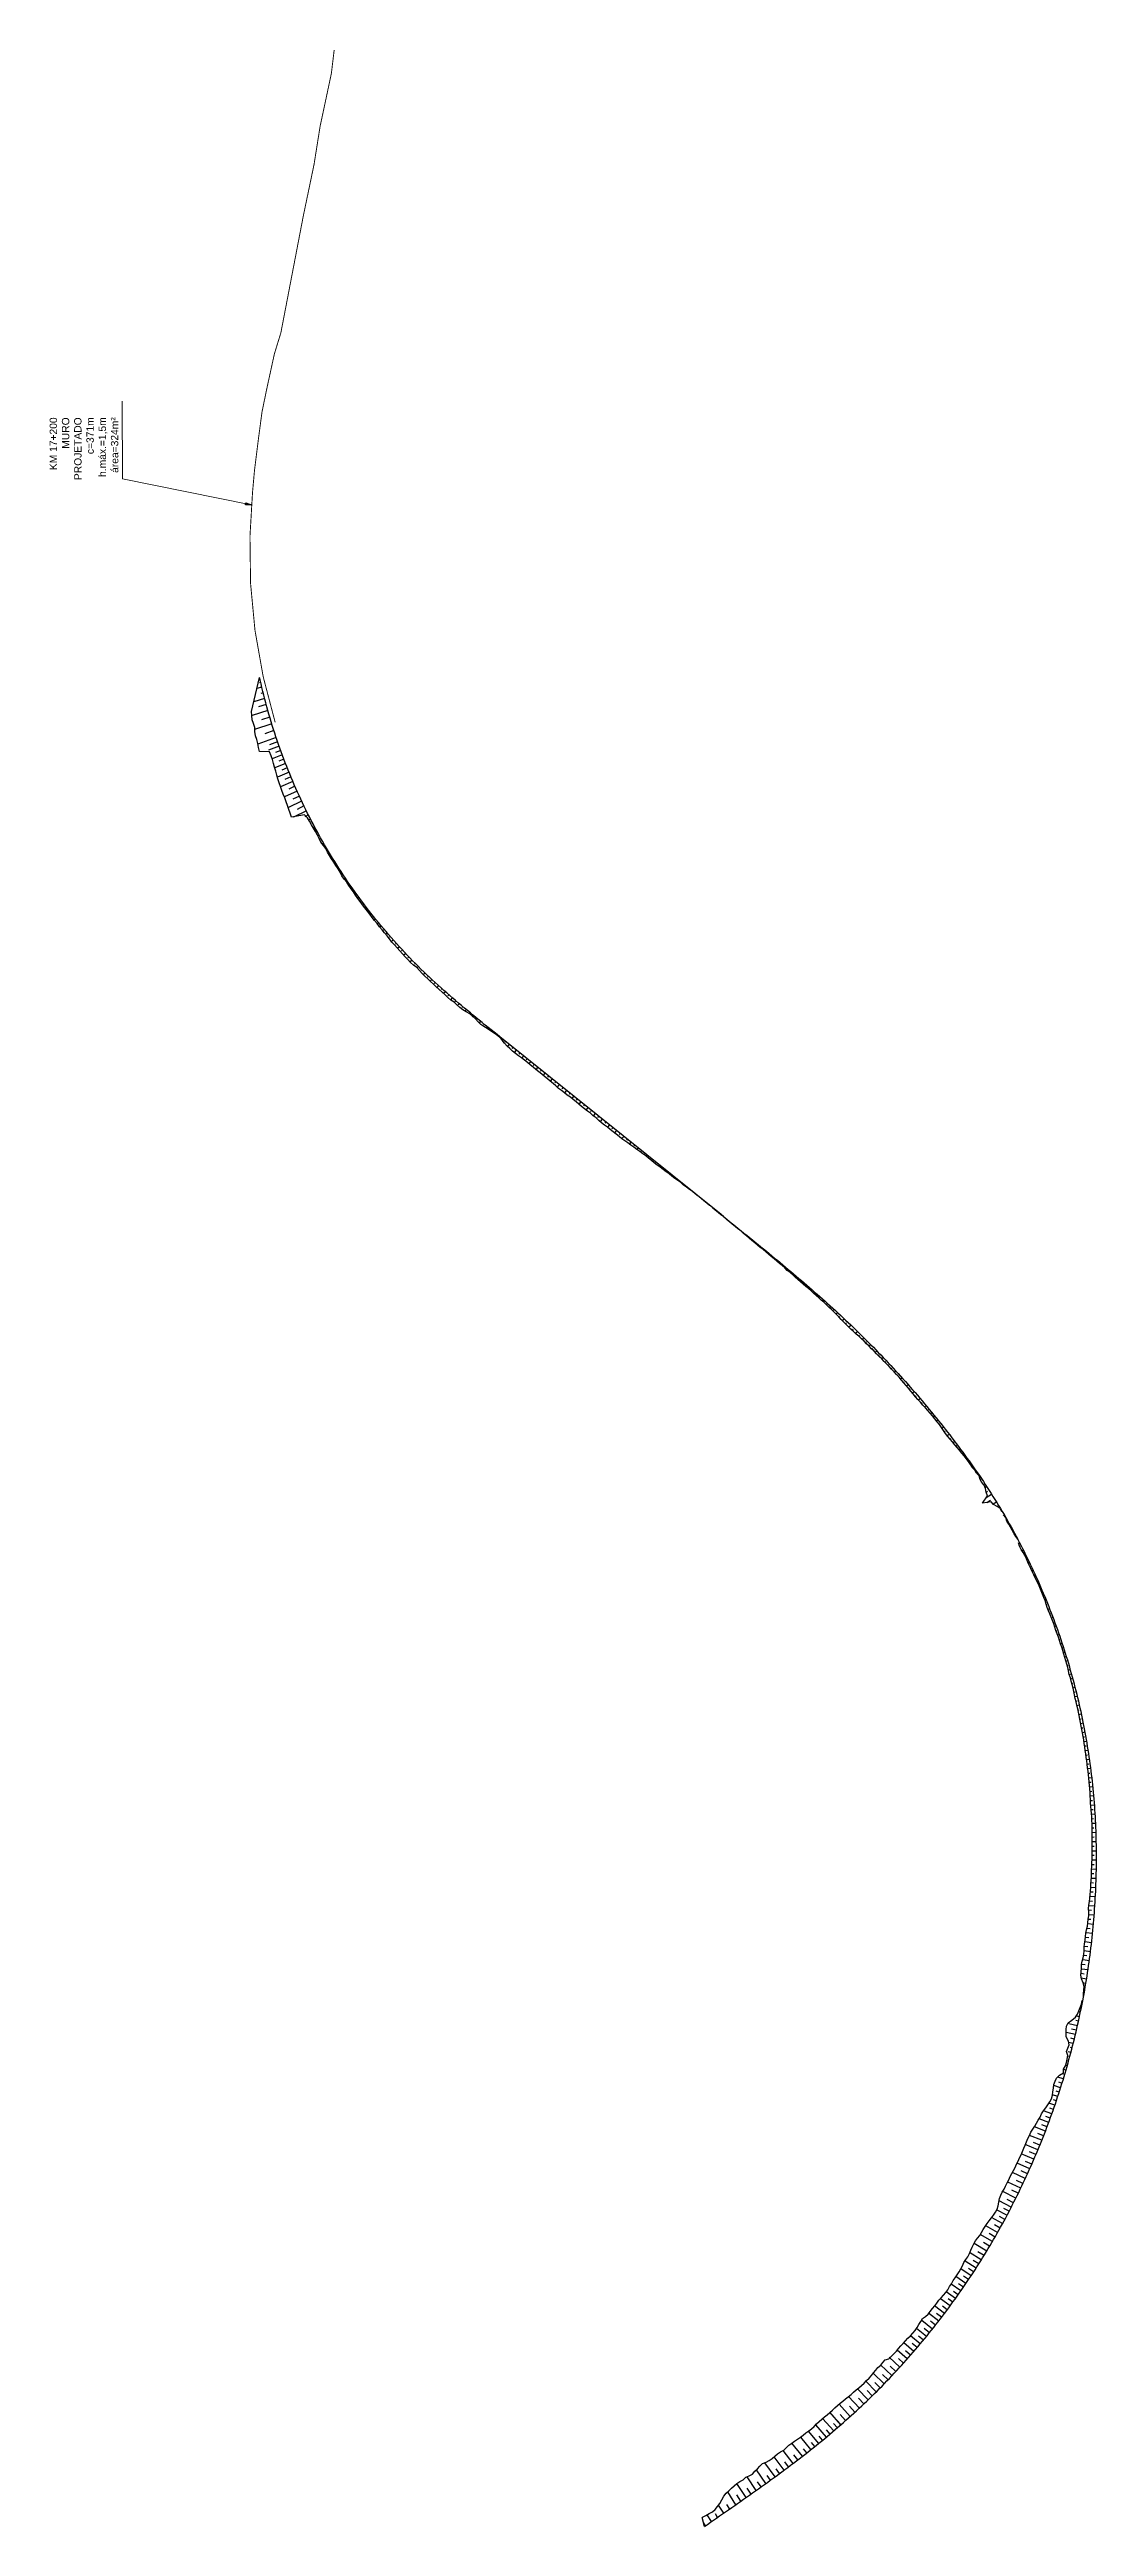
# Model space of a CAD drawing. Header units: metres. Extents: x 288738 to 324331, y 7399322 to 7465117.
# Drawn here: x 321421 to 321991, y 7404153 to 7405501 of the extents above; entities that cross this region are included whole.
import ezdxf

# ---------------------------------------------------------------- set-up
doc = ezdxf.new("R2010")
doc.units = ezdxf.units.M
doc.header["$LTSCALE"] = 10
doc.layers.add('_AUX-PLATAFORMA EXISTENTE', color=252, linetype='Continuous', lineweight=25)
doc.layers.add('U-HZ-TEXTO-MUROS', color=2, linetype='Continuous', lineweight=0)
for name, color, linetype in [('F-HZ-ATERRO-TALUDE', 110, 'Continuous'), ('F-HZ-MUROS', 210, 'Continuous'), ('F-HZ-PIANO-CORTE', 10, 'Continuous'), ('F-HZ-TALUDE', 2, 'Continuous')]:
    doc.layers.add(name, color=color, linetype=linetype)
doc.styles.add('ARIAL', font='arial.ttf')
doc.styles.add('DIM', font='arial.ttf', dxfattribs={"width": 0.8})
doc.dimstyles.new('U-1_2000', dxfattribs={"dimscale": 2, "dimtxt": 1.5, "dimasz": 0.75, "dimexe": 0.75, "dimexo": 0.75, "dimgap": 0.25, "dimtad": 1, "dimzin": 4, "dimtxsty": 'DIM', "dimblk": 'ARCHTICK', "dimcen": 0.7, "dimdle": 0.75, "dimclrd": 256, "dimclre": 256, "dimclrt": 256, "dimaunit": 1, "dimadec": 3, "dimazin": 2, "dimtfac": 1, "dimtofl": 0, "dimtmove": 0, "dimatfit": 3, "dimldrblk": 'CLOSEDBLANK', "dimfxl": 0, "dimtolj": 1, "dimtzin": 0, "dimlwd": -1, "dimlwe": -1, "dimarcsym": 0})

msp = doc.modelspace()

# ---------------------------------------------------------------- texts
at = {"layer": 'U-HZ-TEXTO-MUROS', "linetype": 'Continuous', "lineweight": -3, "insert": (321458.716, 7405301.128), "char_height": 4, "width": 29.40176, "attachment_point": 9, "rotation": 90.119083, "style": 'ARIAL'}
msp.add_mtext('KM 17+200\\PMURO PROJETADO\\Pc=371m^Jh.máx.=1,5m\\Párea=324m²', dxfattribs=at)

# ---------------------------------------------------------------- blocks, each defined once
blk = doc.blocks.new('_ArchTick')
at = {"color": 0, "linetype": 'ByBlock', "const_width": 0.15}
blk.add_lwpolyline([(-0.5, -0.5), (0.5, 0.5)], dxfattribs=at)

# ---------------------------------------------------------------- linework, layer by layer
at = {"layer": '_AUX-PLATAFORMA EXISTENTE', "color": 6, "const_width": 0.5, "flags": 128}
msp.add_lwpolyline([(321544.107, 7405135.051, -0.08154903), (321530.391, 7405236.362), (321531.186, 7405250.006), (321531.772, 7405260.078), (321532.871, 7405272.42), (321535.051, 7405289.776), (321536.962, 7405304.132), (321539.619, 7405316.996), (321543.694, 7405335.681), (321547.211, 7405347.089), (321559.434, 7405410.732), (321565.275, 7405438.739), (321568.612, 7405459.704), (321570.184, 7405467.026), (321574.721, 7405488.336), (321576.238, 7405501.053)], format="xyb", dxfattribs=at)
at = {"layer": 'F-HZ-ATERRO-TALUDE', "linetype": 'Continuous', "lineweight": -3}
for p, q in [((321536.847, 7405154.194), (321534.189, 7405153.455)), ((321536.238, 7405156.81), (321535.561, 7405156.627)), ((321535.651, 7405159.431), (321535.645, 7405159.43)), ((321540.138, 7405141.49), (321531.543, 7405138.767)), ((321538.371, 7405148.018), (321532.434, 7405146.256)), ((321539.243, 7405144.751), (321535.067, 7405143.47)), ((321537.598, 7405151.103), (321536.328, 7405150.738)), ((321542.247, 7405134.33), (321532.822, 7405131.13)), ((321544.653, 7405126.791), (321534.738, 7405123.186)), ((321541.167, 7405137.902), (321536.681, 7405136.431)), ((321543.431, 7405130.554), (321538.553, 7405128.84)), ((321546.275, 7405122.062), (321540.458, 7405119.857)), ((321545.458, 7405124.425), (321541.054, 7405122.789)), ((321547.975, 7405117.36), (321542.452, 7405115.18)), ((321549.748, 7405112.685), (321543.94, 7405110.3)), ((321547.125, 7405119.711), (321544.293, 7405118.615)), ((321548.859, 7405115.021), (321546.037, 7405113.885)), ((321551.653, 7405107.892), (321545.329, 7405105.192)), ((321553.76, 7405102.833), (321547.083, 7405099.864)), ((321550.695, 7405110.286), (321547.669, 7405109.019)), ((321552.699, 7405105.359), (321549.437, 7405103.938)), ((321554.894, 7405100.222), (321551.498, 7405098.681)), ((321556.04, 7405097.617), (321549.154, 7405094.427)), ((321558.525, 7405092.201), (321551.37, 7405088.744)), ((321557.278, 7405094.907), (321553.77, 7405093.247)), ((321561.094, 7405086.883), (321554.06, 7405083.344)), ((321559.805, 7405089.54), (321556.053, 7405087.69)), ((321562.216, 7405084.649), (321560.303, 7405083.67)), ((321563.341, 7405082.417), (321562.405, 7405081.93)), ((321564.501, 7405080.202), (321564.089, 7405079.984)), ((321565.66, 7405077.987), (321564.948, 7405077.604)), ((321566.854, 7405075.791), (321566.501, 7405075.598)), ((321568.051, 7405073.596), (321567.343, 7405073.203)), ((321569.277, 7405071.417), (321568.938, 7405071.226)), ((321570.511, 7405069.243), (321569.871, 7405068.876)), ((321571.768, 7405067.082), (321571.472, 7405066.909)), ((321573.038, 7405064.929), (321572.499, 7405064.61)), ((321574.326, 7405062.786), (321574.07, 7405062.632)), ((321575.633, 7405060.655), (321575.122, 7405060.343)), ((321576.952, 7405058.531), (321576.699, 7405058.374)), ((321578.294, 7405056.422), (321577.801, 7405056.112)), ((321579.643, 7405054.317), (321579.395, 7405054.159)), ((321581.022, 7405052.232), (321580.447, 7405051.859)), ((321582.401, 7405050.146), (321582.075, 7405049.932)), ((321583.814, 7405048.084), (321583.195, 7405047.671)), ((321585.227, 7405046.022), (321584.934, 7405045.823)), ((321586.671, 7405043.981), (321586.036, 7405043.545)), ((321588.119, 7405041.943), (321587.772, 7405041.701)), ((321589.592, 7405039.923), (321588.919, 7405039.447)), ((321591.075, 7405037.91), (321590.764, 7405037.687)), ((321592.576, 7405035.912), (321591.971, 7405035.471)), ((321594.093, 7405033.924), (321593.785, 7405033.697)), ((321595.623, 7405031.947), (321594.971, 7405031.459)), ((321597.173, 7405029.985), (321596.811, 7405029.711)), ((321598.732, 7405028.031), (321597.953, 7405027.431)), ((321600.314, 7405026.096), (321599.917, 7405025.786)), ((321601.901, 7405024.164), (321601.088, 7405023.52)), ((321603.516, 7405022.256), (321603.08, 7405021.906)), ((321605.131, 7405020.347), (321604.202, 7405019.591)), ((321606.778, 7405018.466), (321606.301, 7405018.073)), ((321608.425, 7405016.586), (321607.448, 7405015.767)), ((321610.098, 7405014.728), (321609.594, 7405014.3)), ((321611.777, 7405012.876), (321610.735, 7405011.979)), ((321613.477, 7405011.043), (321612.957, 7405010.589)), ((321615.187, 7405009.219), (321614.161, 7405008.312)), ((321616.913, 7405007.411), (321616.394, 7405006.945)), ((321618.653, 7405005.616), (321617.577, 7405004.637)), ((321620.406, 7405003.833), (321619.879, 7405003.347)), ((321622.176, 7405002.068), (321621.229, 7405001.183)), ((321623.954, 7405000.311), (321623.518, 7404999.898)), ((321625.754, 7404998.575), (321624.874, 7404997.73)), ((321627.556, 7404996.843), (321627.11, 7404996.408)), ((321629.381, 7404995.134), (321628.457, 7404994.222)), ((321631.214, 7404993.434), (321630.745, 7404992.965)), ((321633.068, 7404991.757), (321632.11, 7404990.786)), ((321634.922, 7404990.08), (321634.433, 7404989.579)), ((321636.796, 7404988.425), (321635.806, 7404987.397)), ((321638.672, 7404986.773), (321638.173, 7404986.248)), ((321640.563, 7404985.137), (321639.55, 7404984.061)), ((321642.459, 7404983.508), (321641.944, 7404982.955)), ((321644.364, 7404981.889), (321643.386, 7404980.827)), ((321646.276, 7404980.278), (321645.831, 7404979.79)), ((321648.194, 7404978.675), (321647.408, 7404977.804)), ((321650.119, 7404977.08), (321649.784, 7404976.705)), ((321652.048, 7404975.49), (321651.429, 7404974.79)), ((321653.983, 7404973.907), (321653.658, 7404973.536)), ((321655.921, 7404972.327), (321655.259, 7404971.567)), ((321657.863, 7404970.753), (321657.546, 7404970.385)), ((321659.807, 7404969.181), (321659.232, 7404968.51)), ((321661.753, 7404967.612), (321661.54, 7404967.362)), ((321663.701, 7404966.044), (321663.395, 7404965.683)), ((321665.65, 7404964.478), (321665.51, 7404964.312)), ((321667.598, 7404962.912), (321667.288, 7404962.541)), ((321669.547, 7404961.347), (321669.225, 7404960.959)), ((321671.496, 7404959.781), (321670.546, 7404958.631)), ((321673.445, 7404958.215), (321672.928, 7404957.587)), ((321675.394, 7404956.65), (321674.289, 7404955.3)), ((321677.343, 7404955.084), (321676.829, 7404954.454)), ((321679.292, 7404953.518), (321678.337, 7404952.344)), ((321681.241, 7404951.952), (321680.759, 7404951.359)), ((321683.19, 7404950.387), (321682.218, 7404949.186)), ((321685.139, 7404948.821), (321684.649, 7404948.214)), ((321687.088, 7404947.255), (321686.1, 7404946.03)), ((321689.037, 7404945.69), (321688.546, 7404945.08)), ((321690.986, 7404944.124), (321690.01, 7404942.912)), ((321692.935, 7404942.558), (321692.423, 7404941.922)), ((321694.884, 7404940.992), (321693.826, 7404939.678)), ((321696.833, 7404939.427), (321696.284, 7404938.745)), ((321698.782, 7404937.861), (321697.643, 7404936.446)), ((321700.731, 7404936.295), (321700.167, 7404935.594)), ((321702.68, 7404934.729), (321701.562, 7404933.341)), ((321704.629, 7404933.164), (321704.093, 7404932.498)), ((321706.578, 7404931.598), (321705.552, 7404930.324)), ((321708.527, 7404930.032), (321708.007, 7404929.386)), ((321710.476, 7404928.467), (321709.42, 7404927.156)), ((321712.425, 7404926.901), (321711.908, 7404926.259)), ((321714.374, 7404925.335), (321713.362, 7404924.079)), ((321716.323, 7404923.769), (321715.81, 7404923.133)), ((321718.272, 7404922.204), (321717.233, 7404920.913)), ((321720.221, 7404920.638), (321719.681, 7404919.967)), ((321722.17, 7404919.072), (321721.048, 7404917.679)), ((321724.119, 7404917.507), (321723.572, 7404916.828)), ((321726.068, 7404915.941), (321725.004, 7404914.62)), ((321728.017, 7404914.375), (321727.495, 7404913.727)), ((321729.966, 7404912.809), (321728.943, 7404911.54)), ((321731.915, 7404911.244), (321731.406, 7404910.612)), ((321733.864, 7404909.678), (321732.853, 7404908.423)), ((321735.813, 7404908.112), (321735.372, 7404907.565)), ((321737.762, 7404906.547), (321737.009, 7404905.612)), ((321739.711, 7404904.981), (321739.343, 7404904.524)), ((321741.66, 7404903.415), (321740.942, 7404902.524)), ((321743.609, 7404901.849), (321743.292, 7404901.457)), ((321745.558, 7404900.284), (321745.01, 7404899.604)), ((321747.506, 7404898.718), (321747.244, 7404898.391)), ((321749.455, 7404897.152), (321748.951, 7404896.526)), ((321751.404, 7404895.586), (321751.168, 7404895.293)), ((321753.353, 7404894.021), (321752.911, 7404893.472)), ((321755.302, 7404892.455), (321755.105, 7404892.21)), ((321757.251, 7404890.889), (321756.903, 7404890.457)), ((321759.2, 7404889.324), (321759.038, 7404889.122)), ((321761.149, 7404887.758), (321760.849, 7404887.385)), ((321763.098, 7404886.192), (321762.996, 7404886.065)), ((321765.047, 7404884.626), (321764.938, 7404884.491)), ((321766.996, 7404883.061), (321766.95, 7404883.003)), ((321768.945, 7404881.495), (321768.869, 7404881.4)), ((321770.894, 7404879.929), (321770.872, 7404879.902)), ((321772.843, 7404878.364), (321772.831, 7404878.348)), ((321777.357, 7404874.701), (321777.375, 7404874.723)), ((321779.274, 7404873.095), (321779.299, 7404873.126)), ((321784.833, 7404868.732), (321784.786, 7404868.673)), ((321786.782, 7404867.166), (321786.769, 7404867.15)), ((321941.117, 7404703.484), (321941.009, 7404703.42)), ((321942.368, 7404701.319), (321942.062, 7404701.143)), ((321943.612, 7404699.151), (321943.43, 7404699.047)), ((321944.834, 7404696.97), (321944.515, 7404696.792)), ((321946.047, 7404694.784), (321945.912, 7404694.71)), ((321947.241, 7404692.587), (321947.024, 7404692.47)), ((321980.926, 7404425.553), (321976.287, 7404426.606)), ((321981.475, 7404427.992), (321979.976, 7404428.323)), ((321982.004, 7404430.435), (321980.049, 7404430.854)), ((321982.524, 7404432.88), (321981.935, 7404433.003)), ((321983.023, 7404435.33), (321982.299, 7404435.476)), ((321983.515, 7404437.781), (321983.328, 7404437.818)), ((321979.79, 7404420.683), (321974.856, 7404421.866)), ((321977.343, 7404410.988), (321975.923, 7404411.365)), ((321978.598, 7404415.828), (321976.077, 7404416.464)), ((321977.977, 7404413.406), (321977.091, 7404413.636)), ((321979.205, 7404418.253), (321977.282, 7404418.726)), ((321980.367, 7404423.116), (321977.635, 7404423.754)), ((321973.238, 7404396.561), (321969.995, 7404397.548)), ((321973.955, 7404398.956), (321972.926, 7404399.263)), ((321974.664, 7404401.354), (321973.507, 7404401.691)), ((321975.354, 7404403.757), (321974.897, 7404403.887)), ((321976.033, 7404406.163), (321975.175, 7404406.401)), ((321976.694, 7404408.574), (321976.134, 7404408.726)), ((321970.214, 7404387.03), (321967.346, 7404387.978)), ((321969.417, 7404384.66), (321967.901, 7404385.172)), ((321971.755, 7404391.787), (321968.111, 7404392.943)), ((321970.987, 7404389.407), (321969.337, 7404389.942)), ((321972.5, 7404394.173), (321970.71, 7404394.729)), ((321965.249, 7404372.876), (321960.049, 7404374.806)), ((321964.367, 7404370.537), (321961.558, 7404371.599)), ((321966.962, 7404377.574), (321962.378, 7404379.213)), ((321966.107, 7404375.225), (321963.662, 7404376.115)), ((321968.617, 7404382.292), (321965.343, 7404383.418)), ((321967.79, 7404379.933), (321965.829, 7404380.62)), ((321959.378, 7404357.962), (321952.47, 7404360.833)), ((321961.499, 7404363.156), (321954.791, 7404365.839)), ((321960.448, 7404360.555), (321957.016, 7404361.955)), ((321963.48, 7404368.199), (321957.456, 7404370.519)), ((321962.495, 7404365.676), (321959.291, 7404366.933)), ((321952.506, 7404342.332), (321945.459, 7404345.606)), ((321954.922, 7404347.635), (321948.044, 7404350.715)), ((321953.722, 7404344.98), (321950.247, 7404346.565)), ((321957.195, 7404352.81), (321950.345, 7404355.765)), ((321956.071, 7404350.217), (321952.657, 7404351.718)), ((321958.3, 7404355.38), (321954.859, 7404356.838)), ((321944.866, 7404326.755), (321938.307, 7404330.142)), ((321947.374, 7404331.691), (321940.266, 7404335.242)), ((321946.131, 7404329.217), (321942.575, 7404331.023)), ((321950.002, 7404337.039), (321942.969, 7404340.428)), ((321948.696, 7404334.361), (321945.155, 7404336.098)), ((321951.259, 7404339.683), (321947.736, 7404341.35)), ((321937.442, 7404313.018), (321931.026, 7404316.646)), ((321940.135, 7404317.846), (321934.185, 7404321.104)), ((321938.797, 7404315.427), (321935.665, 7404317.17)), ((321942.545, 7404322.327), (321936.764, 7404325.4)), ((321941.35, 7404320.081), (321938.523, 7404321.606)), ((321943.718, 7404324.535), (321940.747, 7404326.091)), ((321931.511, 7404302.872), (321924.641, 7404307.027)), ((321934.589, 7404308.048), (321927.991, 7404311.904)), ((321933.056, 7404305.456), (321929.672, 7404307.468)), ((321936.023, 7404310.528), (321932.758, 7404312.406)), ((321923, 7404289.416), (321917.396, 7404293.116)), ((321925.749, 7404293.636), (321919.846, 7404297.428)), ((321924.384, 7404291.519), (321921.511, 7404293.391)), ((321928.565, 7404298.081), (321922.203, 7404302.052)), ((321927.166, 7404295.853), (321924.117, 7404297.783)), ((321930.045, 7404300.472), (321926.732, 7404302.507)), ((321911.568, 7404273.008), (321906.312, 7404276.868)), ((321914.502, 7404277.056), (321909.356, 7404280.738)), ((321913.046, 7404275.024), (321910.455, 7404276.902)), ((321917.386, 7404281.141), (321912.106, 7404284.819)), ((321915.956, 7404279.09), (321913.401, 7404280.894)), ((321920.219, 7404285.261), (321914.775, 7404288.954)), ((321918.814, 7404283.193), (321916.094, 7404285.063)), ((321921.62, 7404287.331), (321918.887, 7404289.16)), ((321901.932, 7404260.412), (321896.113, 7404265.05)), ((321905.378, 7404264.801), (321899.889, 7404269.053)), ((321903.662, 7404262.601), (321900.861, 7404264.802)), ((321908.54, 7404268.939), (321903.14, 7404273.011)), ((321906.968, 7404266.863), (321904.238, 7404268.95)), ((321910.064, 7404270.966), (321907.4, 7404272.949)), ((321891.828, 7404248.234), (321886.348, 7404252.967)), ((321895.351, 7404252.366), (321890.069, 7404256.806)), ((321893.592, 7404250.298), (321890.896, 7404252.595)), ((321898.656, 7404256.35), (321893.271, 7404260.757)), ((321897.005, 7404254.357), (321894.343, 7404256.565)), ((321900.298, 7404258.377), (321897.467, 7404260.664)), ((321875.627, 7404230.571), (321869.687, 7404236.355)), ((321879.928, 7404235.061), (321873.72, 7404240.922)), ((321877.783, 7404232.81), (321874.737, 7404235.731)), ((321884.284, 7404239.753), (321878.48, 7404245.06)), ((321882.118, 7404237.396), (321878.996, 7404240.297)), ((321888.234, 7404244.134), (321882.797, 7404248.96)), ((321886.269, 7404241.934), (321883.555, 7404244.38)), ((321890.036, 7404246.179), (321887.309, 7404248.568)), ((321862.226, 7404217.438), (321856.328, 7404223.745)), ((321866.916, 7404221.903), (321861.141, 7404227.883)), ((321864.579, 7404219.663), (321861.643, 7404222.752)), ((321871.368, 7404226.269), (321865.671, 7404231.987)), ((321869.154, 7404224.074), (321866.333, 7404226.95)), ((321873.504, 7404228.413), (321870.607, 7404231.278)), ((321848.239, 7404204.959), (321842.166, 7404211.801)), ((321852.142, 7404208.329), (321846.17, 7404215.165)), ((321852.189, 7404208.364), (321847.397, 7404213.623)), ((321850.22, 7404206.655), (321848.04, 7404209.078)), ((321857.23, 7404212.852), (321851.166, 7404219.56)), ((321854.698, 7404210.576), (321851.666, 7404213.988)), ((321859.736, 7404215.136), (321856.734, 7404218.402)), ((321831.198, 7404191.167), (321825.483, 7404198.363)), ((321835.836, 7404194.794), (321830.23, 7404201.643)), ((321840.087, 7404198.194), (321834.428, 7404204.921)), ((321837.966, 7404196.488), (321836.095, 7404198.743)), ((321844.281, 7404201.633), (321838.467, 7404208.356)), ((321842.188, 7404199.908), (321840.275, 7404202.151)), ((321846.265, 7404203.289), (321844.306, 7404205.526)), ((321811.251, 7404176.342), (321806.091, 7404183.739)), ((321816.291, 7404179.991), (321810.763, 7404187.659)), ((321821.156, 7404183.568), (321815.77, 7404190.806)), ((321818.727, 7404181.774), (321816.867, 7404184.314)), ((321826.123, 7404187.286), (321820.742, 7404194.288)), ((321823.643, 7404185.422), (321821.65, 7404188.058)), ((321828.665, 7404189.22), (321826.578, 7404191.892)), ((321833.522, 7404192.973), (321831.726, 7404195.201)), ((321794.88, 7404164.773), (321790.511, 7404171.756)), ((321797.671, 7404166.723), (321795.429, 7404170.24)), ((321800.457, 7404168.677), (321795.483, 7404176.334)), ((321805.991, 7404172.584), (321801.004, 7404179.986)), ((321803.227, 7404170.628), (321801.131, 7404173.796)), ((321808.624, 7404174.46), (321806.667, 7404177.315)), ((321813.775, 7404178.161), (321811.962, 7404180.717)), ((321778.436, 7404153.349), (321777.318, 7404155.136)), ((321781.725, 7404155.633), (321779.394, 7404159.359)), ((321785.015, 7404157.916), (321783.832, 7404159.807)), ((321788.305, 7404160.199), (321785.563, 7404164.582)), ((321791.612, 7404162.455), (321790.1, 7404164.872))]:
    msp.add_line(p, q, dxfattribs=at)
at = {"layer": 'F-HZ-MUROS'}
msp.add_lwpolyline([(321777.949, 7404152.992), (321776.511, 7404157.872)], dxfattribs=at)
at = {"layer": 'F-HZ-PIANO-CORTE'}
for p, q in [((321790.936, 7404863.662), (321790.977, 7404863.713)), ((321792.802, 7404861.993), (321792.966, 7404862.196)), ((321794.773, 7404860.455), (321794.843, 7404860.542)), ((321796.724, 7404858.891), (321796.861, 7404859.061)), ((321798.637, 7404857.281), (321798.722, 7404857.387)), ((321800.531, 7404855.647), (321800.752, 7404855.922)), ((321802.435, 7404854.027), (321802.565, 7404854.188)), ((321804.382, 7404852.46), (321804.638, 7404852.776)), ((321806.312, 7404850.872), (321806.445, 7404851.036)), ((321808.178, 7404849.207), (321808.518, 7404849.621)), ((321810.177, 7404847.704), (321810.316, 7404847.872)), ((321812.085, 7404846.09), (321812.388, 7404846.456)), ((321813.947, 7404844.423), (321814.133, 7404844.646)), ((321815.896, 7404842.859), (321816.248, 7404843.278)), ((321817.802, 7404841.245), (321817.988, 7404841.464)), ((321819.709, 7404839.632), (321820.096, 7404840.085)), ((321821.618, 7404838.023), (321821.817, 7404838.254)), ((321823.432, 7404836.305), (321823.931, 7404836.877)), ((321825.353, 7404834.712), (321825.598, 7404834.989)), ((321827.223, 7404833.06), (321827.75, 7404833.65)), ((321829.093, 7404831.41), (321829.373, 7404831.719)), ((321830.977, 7404829.776), (321831.552, 7404830.403)), ((321832.852, 7404828.132), (321833.149, 7404828.452)), ((321834.791, 7404826.557), (321835.336, 7404827.134)), ((321836.648, 7404824.893), (321836.934, 7404825.192)), ((321838.489, 7404823.214), (321839.098, 7404823.841)), ((321840.383, 7404821.588), (321840.677, 7404821.886)), ((321842.227, 7404819.911), (321842.838, 7404820.522)), ((321844.071, 7404818.233), (321844.385, 7404818.543)), ((321845.817, 7404816.461), (321846.554, 7404817.176)), ((321847.607, 7404814.732), (321848.004, 7404815.112)), ((321849.43, 7404813.034), (321850.243, 7404813.801)), ((321851.172, 7404811.26), (321851.624, 7404811.68)), ((321852.845, 7404809.424), (321853.902, 7404810.394)), ((321854.585, 7404807.651), (321855.153, 7404808.165)), ((321856.399, 7404805.944), (321857.533, 7404806.957)), ((321858.128, 7404804.161), (321858.732, 7404804.693)), ((321859.957, 7404802.464), (321861.131, 7404803.484)), ((321861.9, 7404800.862), (321862.409, 7404801.299)), ((321863.657, 7404799.096), (321864.696, 7404799.979)), ((321865.49, 7404797.393), (321865.978, 7404797.803)), ((321867.262, 7404795.636), (321868.228, 7404796.44)), ((321869.038, 7404793.881), (321869.51, 7404794.269)), ((321870.803, 7404792.113), (321871.727, 7404792.868)), ((321872.547, 7404790.328), (321873.006, 7404790.699)), ((321874.304, 7404788.55), (321875.193, 7404789.264)), ((321876.101, 7404786.802), (321876.506, 7404787.126)), ((321877.81, 7404784.982), (321878.624, 7404785.627)), ((321879.502, 7404783.147), (321879.914, 7404783.472)), ((321881.193, 7404781.31), (321882.022, 7404781.959)), ((321882.906, 7404779.489), (321883.307, 7404779.801)), ((321884.583, 7404777.637), (321885.384, 7404778.259)), ((321886.21, 7404775.745), (321886.632, 7404776.071)), ((321887.829, 7404773.846), (321888.713, 7404774.528)), ((321889.444, 7404771.943), (321889.904, 7404772.297)), ((321891.038, 7404770.023), (321892.006, 7404770.765)), ((321892.64, 7404768.107), (321893.14, 7404768.49)), ((321894.261, 7404766.205), (321895.264, 7404766.973)), ((321895.931, 7404764.339), (321896.405, 7404764.702)), ((321897.639, 7404762.502), (321898.486, 7404763.15)), ((321899.363, 7404760.675), (321899.723, 7404760.951)), ((321900.99, 7404758.775), (321901.673, 7404759.297)), ((321902.575, 7404756.843), (321902.914, 7404757.101)), ((321904.137, 7404754.892), (321904.823, 7404755.414)), ((321905.655, 7404752.909), (321906.02, 7404753.185)), ((321907.07, 7404750.847), (321907.937, 7404751.502)), ((321908.479, 7404748.782), (321908.98, 7404749.159)), ((321909.969, 7404746.779), (321911.014, 7404747.561)), ((321911.518, 7404744.82), (321912.029, 7404745.2)), ((321913.177, 7404742.943), (321914.055, 7404743.592)), ((321914.764, 7404741.011), (321915.162, 7404741.304)), ((321916.445, 7404739.147), (321917.058, 7404739.594)), ((321918.017, 7404737.203), (321918.281, 7404737.394)), ((321919.593, 7404735.26), (321920.023, 7404735.568)), ((321921.179, 7404733.323), (321921.335, 7404733.434)), ((321922.614, 7404731.278), (321922.951, 7404731.516)), ((321923.896, 7404729.127), (321924.147, 7404729.302)), ((321925.475, 7404727.183), (321925.831, 7404727.428)), ((321927.072, 7404725.248), (321927.161, 7404725.309)), ((321928.012, 7404722.87), (321928.655, 7404723.302)), ((321929.259, 7404720.702), (321929.652, 7404720.963)), ((321930.53, 7404718.554), (321931.422, 7404719.138)), ((321931.21, 7404716.026), (321931.998, 7404716.534)), ((321931.218, 7404713.084), (321934.133, 7404714.936)), ((321931.66, 7404710.439), (321933.563, 7404711.63)), ((321934.99, 7404709.591), (321936.785, 7404710.698)), ((321937.353, 7404708.118), (321937.722, 7404708.342)), ((321939.179, 7404706.304), (321939.38, 7404706.423)), ((321949.532, 7404686.357), (321949.928, 7404686.562)), ((321950.758, 7404684.182), (321951.465, 7404684.542)), ((321951.952, 7404681.99), (321952.272, 7404682.15)), ((321953.097, 7404679.773), (321953.702, 7404680.07)), ((321954.072, 7404677.472), (321954.434, 7404677.647)), ((321955.17, 7404675.233), (321955.876, 7404675.568)), ((321956.203, 7404672.962), (321956.572, 7404673.134)), ((321957.263, 7404670.704), (321957.99, 7404671.036)), ((321958.348, 7404668.456), (321958.685, 7404668.608)), ((321959.45, 7404666.216), (321960.041, 7404666.477)), ((321960.482, 7404663.943), (321960.763, 7404664.065)), ((321961.387, 7404661.616), (321962.029, 7404661.889)), ((321962.291, 7404659.289), (321962.645, 7404659.437)), ((321963.367, 7404657.034), (321963.956, 7404657.275)), ((321964.055, 7404654.621), (321964.475, 7404654.79)), ((321964.893, 7404652.271), (321965.818, 7404652.635)), ((321965.837, 7404649.963), (321966.281, 7404650.134)), ((321966.749, 7404647.642), (321967.617, 7404647.97)), ((321967.634, 7404645.31), (321968.063, 7404645.469)), ((321968.409, 7404642.939), (321969.352, 7404643.281)), ((321969.184, 7404640.569), (321969.691, 7404640.748)), ((321970.075, 7404638.239), (321971.023, 7404638.568)), ((321970.908, 7404635.889), (321971.371, 7404636.046)), ((321971.685, 7404633.52), (321972.631, 7404633.834)), ((321972.509, 7404631.166), (321972.959, 7404631.312)), ((321973.194, 7404628.767), (321974.172, 7404629.077)), ((321973.952, 7404626.392), (321974.435, 7404626.542)), ((321974.682, 7404624.009), (321975.649, 7404624.3)), ((321975.33, 7404621.601), (321975.847, 7404621.753)), ((321975.967, 7404619.19), (321977.06, 7404619.504)), ((321976.485, 7404616.747), (321977.114, 7404616.923)), ((321977.298, 7404614.387), (321978.406, 7404614.688)), ((321977.855, 7404611.956), (321978.455, 7404612.115)), ((321978.471, 7404609.542), (321979.687, 7404609.855)), ((321978.984, 7404607.102), (321979.643, 7404607.267)), ((321979.533, 7404604.672), (321980.9, 7404605.005)), ((321980.116, 7404602.251), (321980.799, 7404602.412)), ((321980.665, 7404599.822), (321982.048, 7404600.138)), ((321981.273, 7404597.406), (321981.935, 7404597.553)), ((321981.734, 7404594.957), (321983.129, 7404595.256)), ((321982.139, 7404592.498), (321982.892, 7404592.654)), ((321982.603, 7404590.052), (321984.143, 7404590.36)), ((321983.115, 7404587.616), (321983.87, 7404587.762)), ((321983.683, 7404585.189), (321985.091, 7404585.451)), ((321984.077, 7404582.73), (321984.808, 7404582.861)), ((321984.474, 7404580.272), (321985.97, 7404580.529)), ((321984.889, 7404577.817), (321985.637, 7404577.941)), ((321985.191, 7404575.344), (321986.784, 7404575.596)), ((321985.48, 7404572.871), (321986.322, 7404572.998)), ((321985.863, 7404570.412), (321987.529, 7404570.652)), ((321986.189, 7404567.945), (321987.033, 7404568.061)), ((321986.527, 7404565.48), (321988.207, 7404565.698)), ((321986.814, 7404563.008), (321987.667, 7404563.113)), ((321987.047, 7404560.53), (321988.818, 7404560.735)), ((321987.342, 7404558.06), (321988.22, 7404558.155)), ((321987.541, 7404555.579), (321989.36, 7404555.765)), ((321987.747, 7404553.1), (321988.676, 7404553.188)), ((321987.909, 7404550.617), (321989.835, 7404550.788)), ((321988.012, 7404548.131), (321989.029, 7404548.214)), ((321988.108, 7404545.645), (321990.241, 7404545.804)), ((321988.413, 7404543.174), (321989.416, 7404543.243)), ((321988.59, 7404540.694), (321990.58, 7404540.816)), ((321988.743, 7404538.213), (321989.733, 7404538.266)), ((321988.838, 7404535.728), (321990.85, 7404535.823)), ((321988.86, 7404533.241), (321989.91, 7404533.283)), ((321988.929, 7404520.812), (321991.254, 7404520.83)), ((321988.945, 7404530.756), (321991.052, 7404530.827)), ((321988.951, 7404523.299), (321990.09, 7404523.314)), ((321988.974, 7404528.271), (321990.051, 7404528.299)), ((321988.979, 7404525.785), (321991.187, 7404525.829)), ((321988.481, 7404505.906), (321991.095, 7404505.831)), ((321988.566, 7404508.389), (321989.863, 7404508.36)), ((321988.667, 7404510.872), (321991.208, 7404510.83)), ((321988.78, 7404513.356), (321990.011, 7404513.343)), ((321988.864, 7404515.841), (321991.261, 7404515.83)), ((321988.9, 7404518.326), (321990.083, 7404518.328)), ((321987.552, 7404493.52), (321989.052, 7404493.432)), ((321987.81, 7404495.991), (321990.689, 7404495.84)), ((321987.97, 7404498.469), (321989.392, 7404498.403)), ((321988.193, 7404500.945), (321990.923, 7404500.834)), ((321988.33, 7404503.425), (321989.673, 7404503.379)), ((321986.137, 7404478.698), (321987.77, 7404478.543)), ((321986.512, 7404481.155), (321989.631, 7404480.878)), ((321986.723, 7404483.627), (321988.285, 7404483.498)), ((321987.006, 7404488.582), (321988.617, 7404488.468)), ((321987.073, 7404486.089), (321990.044, 7404485.861)), ((321987.109, 7404491.061), (321990.397, 7404490.848)), ((321984.483, 7404466.409), (321988.035, 7404465.964)), ((321984.632, 7404468.887), (321986.485, 7404468.666)), ((321984.976, 7404471.342), (321988.626, 7404470.929)), ((321985.233, 7404473.806), (321987.067, 7404473.61)), ((321985.586, 7404476.261), (321989.159, 7404475.9)), ((321982.867, 7404454.121), (321984.581, 7404453.853)), ((321982.956, 7404451.595), (321985.901, 7404451.117)), ((321983.054, 7404456.599), (321986.672, 7404456.057)), ((321983.108, 7404459.095), (321985.072, 7404458.813)), ((321983.754, 7404461.506), (321987.383, 7404461.007)), ((321984.265, 7404463.938), (321985.99, 7404463.711)), ((321984.121, 7404448.882), (321984.808, 7404448.766)), ((321984.131, 7404441.276), (321984.183, 7404441.266)), ((321984.264, 7404443.792), (321984.449, 7404443.759)), ((321984.488, 7404446.289), (321985.072, 7404446.187))]:
    msp.add_line(p, q, dxfattribs=at)
at = {"layer": 'F-HZ-TALUDE', "linetype": 'Continuous', "lineweight": 30}
for points in [[(321774.368, 7404877.057), (321772.836, 7404878.344), (321772.831, 7404878.348), (321771.259, 7404879.575), (321769.651, 7404880.766), (321768.075, 7404881.999), (321766.468, 7404883.192), (321764.944, 7404884.487), (321763.295, 7404885.629), (321761.675, 7404886.806), (321760.086, 7404888.021), (321758.536, 7404889.285), (321756.908, 7404890.453), (321755.286, 7404891.628), (321753.736, 7404892.891), (321752.107, 7404894.057), (321750.524, 7404895.28), (321748.956, 7404896.522), (321747.402, 7404897.781), (321745.873, 7404899.071), (321744.211, 7404900.195), (321742.635, 7404901.428), (321740.947, 7404902.52), (321739.35, 7404903.725), (321737.766, 7404904.947), (321736.188, 7404906.176), (321734.528, 7404907.304), (321732.858, 7404908.419), (321731.314, 7404909.69), (321729.7, 7404910.875), (321728.172, 7404912.166), (321726.587, 7404913.387), (321725.009, 7404914.616), (321723.428, 7404915.841), (321721.818, 7404917.03), (321720.316, 7404918.354), (321718.837, 7404919.706), (321717.238, 7404920.909), (321715.735, 7404922.232), (321714.165, 7404923.471), (321712.549, 7404924.653), (321710.978, 7404925.891), (321709.425, 7404927.152), (321707.935, 7404928.49), (321706.364, 7404929.727), (321704.832, 7404931.015), (321703.134, 7404932.094), (321701.567, 7404933.337), (321700.041, 7404934.63), (321698.402, 7404935.785), (321696.903, 7404937.112), (321695.406, 7404938.442), (321693.831, 7404939.674), (321692.292, 7404940.951), (321690.761, 7404942.24), (321689.221, 7404943.521), (321687.622, 7404944.734), (321686.091, 7404946.037), (321684.518, 7404947.293), (321682.957, 7404948.57), (321681.439, 7404949.905), (321679.899, 7404951.218), (321678.256, 7404952.41), (321676.61, 7404953.603), (321675.009, 7404954.858), (321673.384, 7404956.088), (321671.879, 7404957.471), (321670.339, 7404958.817), (321668.965, 7404960.366), (321667.742, 7404962.1), (321666.31, 7404963.585), (321664.702, 7404964.866), (321662.975, 7404966.011), (321661.287, 7404967.21), (321659.553, 7404968.36), (321657.735, 7404969.421), (321656.061, 7404970.657), (321654.57, 7404972.109), (321653.1, 7404973.589), (321651.584, 7404975.021), (321650.014, 7404976.397), (321648.138, 7404977.438), (321646.341, 7404978.576), (321644.663, 7404979.855), (321643.093, 7404981.258), (321641.502, 7404982.644), (321639.786, 7404983.904), (321638.17, 7404985.277), (321636.612, 7404986.718), (321635.047, 7404988.156), (321633.433, 7404989.552), (321631.851, 7404990.986), (321630.308, 7404992.466), (321628.73, 7404993.918), (321627.212, 7404995.434), (321625.628, 7404996.888), (321624.092, 7404998.391), (321622.612, 7404999.946), (321621.149, 7405001.519), (321619.447, 7405002.87), (321617.838, 7405004.312), (321616.348, 7405005.865), (321614.939, 7405007.49), (321613.526, 7405009.112), (321611.944, 7405010.586), (321610.541, 7405012.218), (321609.16, 7405013.868), (321607.709, 7405015.46), (321606.354, 7405017.132), (321605.018, 7405018.82), (321603.567, 7405020.414), (321602.284, 7405022.145), (321600.882, 7405023.779), (321599.59, 7405025.502), (321598.21, 7405027.156), (321596.856, 7405028.83), (321595.605, 7405030.583), (321594.339, 7405032.324), (321593.017, 7405034.024), (321591.738, 7405035.756), (321590.423, 7405037.462), (321589.197, 7405039.233), (321587.806, 7405040.887), (321586.697, 7405042.739), (321585.414, 7405044.471), (321584.232, 7405046.271), (321583.043, 7405048.067), (321581.714, 7405049.77), (321580.447, 7405051.517), (321579.508, 7405053.475), (321578.346, 7405055.288), (321577.215, 7405057.121), (321576.004, 7405058.904), (321574.864, 7405060.731), (321573.761, 7405062.582), (321572.634, 7405064.418), (321571.622, 7405066.321), (321570.346, 7405068.072), (321569.006, 7405069.789), (321568.087, 7405071.746), (321567.081, 7405073.653), (321566.046, 7405075.545), (321565.039, 7405077.45), (321563.848, 7405079.258), (321562.844, 7405081.167), (321561.739, 7405083.023), (321560.157, 7405084.639), (321553.052, 7405083.496), (321550.854, 7405089.765), (321550.103, 7405091.84), (321549.353, 7405093.912), (321548.518, 7405095.943), (321547.743, 7405098), (321547.049, 7405100.091), (321546.276, 7405102.145), (321545.586, 7405104.233), (321544.97, 7405106.35), (321544.45, 7405108.504), (321543.798, 7405110.599), (321543.178, 7405112.705), (321542.603, 7405114.826), (321541.89, 7405116.89), (321541.092, 7405118.92), (321535.61, 7405119.191), (321535.07, 7405121.349), (321534.671, 7405123.555), (321534.119, 7405125.701), (321533.349, 7405127.769), (321533.119, 7405130.023), (321532.968, 7405132.297), (321532.293, 7405134.391), (321531.562, 7405136.466), (321531.433, 7405138.733), (321531.14, 7405140.942), (321535.645, 7405159.43)], [(321788.44, 7404865.834), (321786.881, 7404867.086), (321666.491, 7404963.802), (321664.89, 7404965.089), (321663.286, 7404966.378), (321661.679, 7404967.67), (321660.072, 7404968.966), (321658.462, 7404970.265), (321656.852, 7404971.569), (321655.241, 7404972.878), (321653.63, 7404974.192), (321652.018, 7404975.512), (321650.407, 7404976.838), (321648.797, 7404978.17), (321647.188, 7404979.51), (321645.58, 7404980.858), (321643.974, 7404982.213), (321642.37, 7404983.577), (321640.77, 7404984.95), (321639.172, 7404986.333), (321637.578, 7404987.725), (321635.988, 7404989.128), (321634.402, 7404990.543), (321632.821, 7404991.968), (321631.246, 7404993.405), (321629.677, 7404994.854), (321628.114, 7404996.316), (321626.56, 7404997.789), (321625.015, 7404999.272), (321623.481, 7405000.767), (321621.956, 7405002.272), (321620.441, 7405003.787), (321618.937, 7405005.314), (321617.442, 7405006.85), (321615.957, 7405008.397), (321614.483, 7405009.954), (321613.019, 7405011.521), (321611.565, 7405013.098), (321610.122, 7405014.686), (321608.69, 7405016.283), (321607.268, 7405017.89), (321605.856, 7405019.507), (321604.456, 7405021.134), (321603.066, 7405022.77), (321601.687, 7405024.416), (321600.32, 7405026.072), (321598.963, 7405027.737), (321597.617, 7405029.411), (321596.283, 7405031.094), (321594.96, 7405032.787), (321593.648, 7405034.488), (321592.348, 7405036.199), (321591.059, 7405037.919), (321589.782, 7405039.647), (321588.516, 7405041.384), (321587.263, 7405043.13), (321586.02, 7405044.885), (321584.79, 7405046.647), (321583.572, 7405048.419), (321582.365, 7405050.198), (321581.171, 7405051.986), (321579.988, 7405053.782), (321578.818, 7405055.586), (321577.66, 7405057.398), (321576.514, 7405059.218), (321575.381, 7405061.046), (321574.26, 7405062.881), (321573.151, 7405064.724), (321572.055, 7405066.574), (321570.971, 7405068.432), (321569.9, 7405070.297), (321568.842, 7405072.17), (321567.796, 7405074.049), (321566.763, 7405075.936), (321565.743, 7405077.829), (321564.736, 7405079.729), (321563.741, 7405081.636), (321562.76, 7405083.55), (321561.792, 7405085.47), (321560.836, 7405087.397), (321559.894, 7405089.33), (321558.965, 7405091.269), (321558.049, 7405093.215), (321557.147, 7405095.166), (321556.257, 7405097.124), (321555.381, 7405099.087), (321554.519, 7405101.056), (321553.67, 7405103.031), (321552.834, 7405105.011), (321552.012, 7405106.997), (321551.203, 7405108.988), (321550.408, 7405110.984), (321549.626, 7405112.986), (321548.858, 7405114.992), (321548.104, 7405117.004), (321547.363, 7405119.02), (321546.636, 7405121.041), (321545.923, 7405123.067), (321545.224, 7405125.097), (321544.539, 7405127.132), (321543.867, 7405129.171), (321543.21, 7405131.214), (321542.566, 7405133.261), (321541.936, 7405135.312), (321541.32, 7405137.368), (321540.718, 7405139.427), (321540.13, 7405141.49), (321539.557, 7405143.556), (321538.997, 7405145.626), (321538.451, 7405147.699), (321537.92, 7405149.775), (321537.402, 7405151.855), (321536.899, 7405153.938), (321536.41, 7405156.023), (321535.935, 7405158.112), (321535.645, 7405159.43)], [(321780.567, 7404872.001), (321779.04, 7404873.293), (321777.507, 7404874.578), (321775.964, 7404875.852)], [(321788.433, 7404865.824), (321786.84, 7404867.036), (321785.29, 7404868.299), (321783.678, 7404869.486), (321782.189, 7404870.826)], [(321788.44, 7404865.834), (321789.999, 7404864.581), (321791.558, 7404863.328), (321793.117, 7404862.075), (321794.675, 7404860.822), (321796.231, 7404859.569), (321797.783, 7404858.318), (321799.331, 7404857.07), (321800.875, 7404855.823), (321802.414, 7404854.578), (321803.948, 7404853.336), (321805.478, 7404852.094), (321807.003, 7404850.854), (321808.524, 7404849.616), (321810.039, 7404848.379), (321811.549, 7404847.143), (321813.055, 7404845.909), (321814.555, 7404844.675), (321816.05, 7404843.441), (321817.54, 7404842.209), (321819.024, 7404840.978), (321820.503, 7404839.746), (321821.978, 7404838.516), (321823.445, 7404837.285), (321824.908, 7404836.055), (321826.365, 7404834.825), (321827.816, 7404833.594), (321829.262, 7404832.364), (321830.702, 7404831.133), (321832.136, 7404829.901), (321833.565, 7404828.669), (321834.993, 7404827.432), (321836.417, 7404826.192), (321837.839, 7404824.948), (321839.259, 7404823.7), (321840.675, 7404822.447), (321842.09, 7404821.19), (321843.501, 7404819.929), (321844.909, 7404818.663), (321846.315, 7404817.393), (321847.717, 7404816.117), (321849.116, 7404814.837), (321850.513, 7404813.553), (321851.904, 7404812.262), (321853.293, 7404810.966), (321854.679, 7404809.666), (321856.06, 7404808.358), (321857.442, 7404807.045), (321858.821, 7404805.722), (321860.198, 7404804.392), (321861.573, 7404803.054), (321862.947, 7404801.708), (321864.318, 7404800.354), (321865.688, 7404798.992), (321867.055, 7404797.623), (321868.42, 7404796.246), (321869.783, 7404794.862), (321871.143, 7404793.469), (321872.501, 7404792.07), (321873.856, 7404790.663), (321875.208, 7404789.248), (321876.557, 7404787.827), (321877.903, 7404786.398), (321879.246, 7404784.961), (321880.586, 7404783.518), (321881.923, 7404782.068), (321883.256, 7404780.61), (321884.585, 7404779.146), (321885.911, 7404777.674), (321887.233, 7404776.196), (321888.551, 7404774.711), (321889.866, 7404773.219), (321891.177, 7404771.721), (321892.483, 7404770.216), (321893.785, 7404768.704), (321895.084, 7404767.186), (321896.378, 7404765.661), (321897.667, 7404764.13), (321898.949, 7404762.596), (321900.224, 7404761.059), (321901.491, 7404759.52), (321902.751, 7404757.978), (321904.003, 7404756.433), (321905.248, 7404754.886), (321906.486, 7404753.336), (321907.716, 7404751.783), (321908.939, 7404750.228), (321910.155, 7404748.67), (321911.364, 7404747.11), (321912.565, 7404745.547), (321913.759, 7404743.982), (321914.946, 7404742.414), (321916.126, 7404740.844), (321917.298, 7404739.272), (321918.464, 7404737.697), (321919.622, 7404736.119), (321920.773, 7404734.54), (321921.917, 7404732.958), (321923.054, 7404731.373), (321924.181, 7404729.786), (321925.299, 7404728.194), (321926.407, 7404726.598), (321927.505, 7404724.998), (321928.593, 7404723.395), (321929.672, 7404721.788), (321930.741, 7404720.177), (321931.8, 7404718.562), (321932.849, 7404716.944), (321933.889, 7404715.321), (321934.92, 7404713.693), (321935.943, 7404712.059), (321936.958, 7404710.42), (321937.963, 7404708.775), (321938.96, 7404707.125), (321939.949, 7404705.47), (321940.928, 7404703.81), (321941.899, 7404702.145), (321942.861, 7404700.475), (321943.815, 7404698.799), (321944.759, 7404697.119), (321945.695, 7404695.433), (321946.621, 7404693.743), (321947.539, 7404692.048), (321948.448, 7404690.348)], [(321939.684, 7404705.313), (321938.807, 7404707.033), (321937.142, 7404708.276), (321935.222, 7404709.352), (321933.858, 7404710.761), (321929.179, 7404710.077), (321931.857, 7404714.026), (321931.237, 7404715.905), (321930.785, 7404717.901), (321930.069, 7404719.734), (321928.824, 7404721.223), (321927.962, 7404722.97), (321927.424, 7404724.943), (321925.908, 7404726.255), (321925.076, 7404728.04), (321923.613, 7404729.389), (321922.709, 7404731.131), (321921.654, 7404732.771), (321920.375, 7404734.255), (321919.175, 7404735.797), (321917.929, 7404737.309), (321916.717, 7404738.848), (321915.389, 7404740.304), (321914.084, 7404741.779), (321912.876, 7404743.328), (321911.544, 7404744.788), (321910.317, 7404746.327), (321909.113, 7404747.889), (321907.97, 7404749.498), (321906.872, 7404751.145), (321905.752, 7404752.78), (321904.556, 7404754.36), (321903.327, 7404755.918), (321902.072, 7404757.46), (321900.807, 7404758.998), (321899.511, 7404760.514), (321898.15, 7404761.985), (321896.734, 7404763.416), (321895.419, 7404764.927), (321894.073, 7404766.412), (321892.783, 7404767.936), (321891.5, 7404769.462), (321890.236, 7404770.999), (321888.959, 7404772.521), (321887.67, 7404774.032), (321886.385, 7404775.54), (321885.1, 7404777.046), (321883.799, 7404778.535), (321882.447, 7404779.979), (321881.093, 7404781.417), (321879.76, 7404782.868), (321878.427, 7404784.314), (321877.095, 7404785.755), (321875.744, 7404787.177), (321874.32, 7404788.535), (321872.938, 7404789.921), (321871.587, 7404791.326), (321870.211, 7404792.706), (321868.838, 7404794.082), (321867.455, 7404795.444), (321866.081, 7404796.807), (321864.71, 7404798.166), (321863.256, 7404799.449), (321861.932, 7404800.836), (321860.4, 7404802.037), (321859.024, 7404803.365), (321857.592, 7404804.637), (321856.314, 7404806.038), (321854.925, 7404807.334), (321853.54, 7404808.627), (321852.299, 7404810.05), (321851.012, 7404811.431), (321849.698, 7404812.786), (321848.312, 7404814.072), (321846.933, 7404815.363), (321845.589, 7404816.686), (321844.276, 7404818.04), (321842.903, 7404819.335), (321841.464, 7404820.561), (321840.097, 7404821.859), (321838.649, 7404823.073), (321837.235, 7404824.32), (321835.888, 7404825.636), (321834.443, 7404826.849), (321832.97, 7404828.03), (321831.55, 7404829.266), (321830.143, 7404830.52), (321828.7, 7404831.742), (321827.287, 7404833.002), (321825.876, 7404834.273), (321824.418, 7404835.497), (321822.941, 7404836.707), (321821.582, 7404838.059), (321820.115, 7404839.293), (321818.639, 7404840.524), (321817.179, 7404841.783), (321815.699, 7404843.024), (321814.17, 7404844.213), (321812.753, 7404845.546), (321811.244, 7404846.774), (321809.773, 7404848.056), (321808.184, 7404849.202), (321806.73, 7404850.52), (321805.227, 7404851.785), (321803.688, 7404853.015), (321802.152, 7404854.255), (321800.65, 7404855.546), (321799.138, 7404856.83), (321797.658, 7404858.162), (321796.086, 7404859.388), (321794.535, 7404860.648), (321792.943, 7404861.86), (321791.48, 7404863.232), (321789.912, 7404864.473)], [(321948.43, 7404690.339), (321947.276, 7404691.906), (321946.324, 7404693.581), (321945.408, 7404695.275), (321944.498, 7404696.973), (321943.5, 7404698.621), (321942.506, 7404700.271), (321941.873, 7404702.13), (321940.725, 7404703.691)], [(321777.873, 7404152.957), (321779.52, 7404154.102), (321781.166, 7404155.245), (321782.811, 7404156.387), (321784.455, 7404157.527), (321786.098, 7404158.667), (321787.739, 7404159.806), (321789.378, 7404160.944), (321791.016, 7404162.082), (321792.652, 7404163.22), (321794.285, 7404164.358), (321795.916, 7404165.496), (321797.545, 7404166.635), (321799.172, 7404167.774), (321800.796, 7404168.915), (321802.417, 7404170.056), (321804.035, 7404171.199), (321805.651, 7404172.342), (321807.263, 7404173.488), (321808.871, 7404174.636), (321810.477, 7404175.785), (321812.078, 7404176.936), (321813.677, 7404178.09), (321815.27, 7404179.247), (321816.86, 7404180.406), (321818.447, 7404181.568), (321820.029, 7404182.732), (321821.605, 7404183.901), (321823.178, 7404185.073), (321824.746, 7404186.248), (321826.31, 7404187.426), (321827.867, 7404188.61), (321829.42, 7404189.797), (321830.968, 7404190.988), (321832.511, 7404192.182), (321834.046, 7404193.383), (321835.577, 7404194.588), (321837.101, 7404195.798), (321838.621, 7404197.012), (321840.133, 7404198.232), (321841.638, 7404199.457), (321843.138, 7404200.687), (321844.631, 7404201.923), (321846.117, 7404203.164), (321847.595, 7404204.412), (321849.069, 7404205.665), (321850.535, 7404206.926), (321851.995, 7404208.194), (321853.449, 7404209.469), (321854.896, 7404210.75), (321856.338, 7404212.039), (321857.773, 7404213.335), (321859.202, 7404214.638), (321860.625, 7404215.948), (321862.041, 7404217.264), (321863.452, 7404218.587), (321864.855, 7404219.917), (321866.252, 7404221.254), (321867.643, 7404222.598), (321869.028, 7404223.948), (321870.405, 7404225.305), (321871.777, 7404226.668), (321873.141, 7404228.038), (321874.499, 7404229.415), (321875.851, 7404230.798), (321877.195, 7404232.188), (321878.533, 7404233.584), (321879.864, 7404234.986), (321881.189, 7404236.395), (321882.507, 7404237.811), (321883.817, 7404239.232), (321885.121, 7404240.66), (321886.418, 7404242.095), (321887.708, 7404243.535), (321888.992, 7404244.982), (321890.268, 7404246.434), (321891.537, 7404247.893), (321892.799, 7404249.358), (321894.054, 7404250.83), (321895.302, 7404252.307), (321896.543, 7404253.79), (321897.776, 7404255.279), (321899.003, 7404256.774), (321900.222, 7404258.275), (321901.434, 7404259.782), (321902.639, 7404261.294), (321903.836, 7404262.813), (321905.026, 7404264.337), (321906.209, 7404265.867), (321907.384, 7404267.402), (321908.552, 7404268.944), (321909.713, 7404270.49), (321910.866, 7404272.043), (321912.011, 7404273.601), (321913.149, 7404275.164), (321914.28, 7404276.733), (321915.402, 7404278.307), (321916.518, 7404279.887), (321917.625, 7404281.472), (321918.725, 7404283.063), (321919.818, 7404284.658), (321920.902, 7404286.259), (321921.979, 7404287.865), (321923.048, 7404289.477), (321924.11, 7404291.093), (321925.163, 7404292.715), (321926.209, 7404294.341), (321927.247, 7404295.973), (321928.277, 7404297.609), (321929.299, 7404299.251), (321930.313, 7404300.897), (321931.319, 7404302.549), (321932.317, 7404304.205), (321933.308, 7404305.866), (321934.29, 7404307.532), (321935.264, 7404309.202), (321936.23, 7404310.877), (321937.188, 7404312.557), (321938.138, 7404314.241), (321939.08, 7404315.93), (321940.014, 7404317.623), (321940.941, 7404319.323), (321941.859, 7404321.027), (321942.77, 7404322.736), (321943.673, 7404324.448), (321944.568, 7404326.165), (321945.455, 7404327.886), (321946.334, 7404329.611), (321947.205, 7404331.34), (321948.068, 7404333.073), (321948.923, 7404334.81), (321949.769, 7404336.551), (321950.608, 7404338.296), (321951.439, 7404340.045), (321952.261, 7404341.798), (321953.075, 7404343.554), (321953.881, 7404345.315), (321954.679, 7404347.079), (321955.469, 7404348.846), (321956.25, 7404350.618), (321957.023, 7404352.393), (321957.788, 7404354.171), (321958.544, 7404355.953), (321959.293, 7404357.739), (321960.033, 7404359.528), (321960.764, 7404361.321), (321961.488, 7404363.116), (321962.202, 7404364.916), (321962.909, 7404366.718), (321963.607, 7404368.524), (321964.297, 7404370.333), (321964.978, 7404372.145), (321965.651, 7404373.961), (321966.316, 7404375.779), (321966.972, 7404377.6), (321967.619, 7404379.425), (321968.258, 7404381.253), (321968.889, 7404383.083), (321969.511, 7404384.917), (321970.124, 7404386.753), (321970.729, 7404388.592), (321971.325, 7404390.434), (321971.913, 7404392.279), (321972.492, 7404394.126), (321973.063, 7404395.976), (321973.625, 7404397.829), (321974.178, 7404399.684), (321974.723, 7404401.542), (321975.259, 7404403.402), (321975.786, 7404405.265), (321976.305, 7404407.13), (321976.815, 7404408.998), (321977.316, 7404410.868), (321977.809, 7404412.74), (321978.293, 7404414.615), (321978.768, 7404416.492), (321979.235, 7404418.371), (321979.693, 7404420.252), (321980.142, 7404422.135), (321980.582, 7404424.02), (321981.013, 7404425.908), (321981.436, 7404427.797), (321981.85, 7404429.688), (321982.255, 7404431.581), (321982.651, 7404433.477), (321983.039, 7404435.373), (321983.417, 7404437.272), (321983.787, 7404439.172), (321984.148, 7404441.075), (321984.5, 7404442.978), (321984.843, 7404444.884), (321985.178, 7404446.791), (321985.503, 7404448.699), (321985.82, 7404450.609), (321986.127, 7404452.521), (321986.426, 7404454.433), (321986.716, 7404456.348), (321986.997, 7404458.263), (321987.269, 7404460.18), (321987.533, 7404462.098), (321987.787, 7404464.017), (321988.032, 7404465.938), (321988.269, 7404467.859), (321988.496, 7404469.782), (321988.715, 7404471.706), (321988.924, 7404473.63), (321989.125, 7404475.556), (321989.316, 7404477.482), (321989.499, 7404479.41), (321989.673, 7404481.338), (321989.838, 7404483.267), (321989.993, 7404485.197), (321990.14, 7404487.127), (321990.278, 7404489.058), (321990.407, 7404490.99), (321990.527, 7404492.923), (321990.638, 7404494.855), (321990.739, 7404496.789), (321990.832, 7404498.723), (321990.916, 7404500.657), (321990.991, 7404502.591), (321991.057, 7404504.526), (321991.114, 7404506.462), (321991.162, 7404508.397), (321991.201, 7404510.333), (321991.231, 7404512.268), (321991.251, 7404514.204), (321991.263, 7404516.14), (321991.266, 7404518.076), (321991.26, 7404520.012), (321991.245, 7404521.948), (321991.221, 7404523.884), (321991.187, 7404525.813), (321991.144, 7404527.741), (321991.09, 7404529.667), (321991.027, 7404531.594), (321990.953, 7404533.52), (321990.869, 7404535.446), (321990.774, 7404537.371), (321990.67, 7404539.296), (321990.556, 7404541.22), (321990.431, 7404543.144), (321990.296, 7404545.067), (321990.152, 7404546.989), (321989.997, 7404548.911), (321989.832, 7404550.831), (321989.656, 7404552.751), (321989.471, 7404554.669), (321989.276, 7404556.587), (321989.07, 7404558.504), (321988.855, 7404560.419), (321988.629, 7404562.334), (321988.394, 7404564.247), (321988.148, 7404566.159), (321987.892, 7404568.069), (321987.626, 7404569.979), (321987.35, 7404571.886), (321987.064, 7404573.793), (321986.769, 7404575.697), (321986.463, 7404577.601), (321986.147, 7404579.502), (321985.821, 7404581.402), (321985.485, 7404583.3), (321985.139, 7404585.196), (321984.783, 7404587.091), (321984.417, 7404588.984), (321984.041, 7404590.874), (321983.655, 7404592.763), (321983.259, 7404594.649), (321982.854, 7404596.534), (321982.438, 7404598.416), (321982.013, 7404600.296), (321981.577, 7404602.174), (321981.132, 7404604.05), (321980.677, 7404605.923), (321980.212, 7404607.793), (321979.737, 7404609.662), (321979.252, 7404611.527), (321978.758, 7404613.39), (321978.254, 7404615.251), (321977.74, 7404617.109), (321977.216, 7404618.964), (321976.682, 7404620.816), (321976.139, 7404622.666), (321975.586, 7404624.512), (321975.023, 7404626.356), (321974.451, 7404628.197), (321973.869, 7404630.034), (321973.277, 7404631.869), (321972.675, 7404633.7), (321972.064, 7404635.528), (321971.444, 7404637.353), (321970.813, 7404639.175), (321970.174, 7404640.993), (321969.524, 7404642.808), (321968.865, 7404644.62), (321968.197, 7404646.428), (321967.519, 7404648.232), (321966.831, 7404650.033), (321966.134, 7404651.83), (321965.428, 7404653.624), (321964.712, 7404655.414), (321963.987, 7404657.2), (321963.252, 7404658.982), (321962.508, 7404660.76), (321961.755, 7404662.534), (321960.992, 7404664.305), (321960.22, 7404666.071), (321959.439, 7404667.833), (321958.649, 7404669.591), (321957.849, 7404671.345), (321957.04, 7404673.095), (321956.222, 7404674.84), (321955.394, 7404676.581), (321954.558, 7404678.318), (321953.712, 7404680.05), (321952.857, 7404681.778), (321951.994, 7404683.501), (321951.121, 7404685.22), (321950.239, 7404686.934), (321949.348, 7404688.643), (321948.448, 7404690.348)], [(321984.13, 7404441.078), (321984.142, 7404443.044), (321984.453, 7404444.953), (321984.504, 7404446.907), (321984.111, 7404448.933), (321983.054, 7404451.061), (321982.686, 7404453.066), (321983.011, 7404454.959), (321983.062, 7404456.892), (321983.039, 7404458.834), (321983.533, 7404460.702), (321984.047, 7404462.568), (321984.349, 7404464.465), (321984.482, 7404466.383), (321984.55, 7404468.308), (321984.819, 7404470.208), (321985.083, 7404472.11), (321985.252, 7404474.021), (321985.513, 7404475.924), (321985.919, 7404477.812), (321986.383, 7404479.698), (321986.552, 7404481.612), (321986.703, 7404483.528), (321987.098, 7404485.424), (321987.026, 7404487.357), (321986.995, 7404489.285), (321987.118, 7404491.202), (321987.512, 7404493.103), (321987.697, 7404495.017), (321987.919, 7404496.931), (321987.982, 7404498.853), (321988.185, 7404500.769), (321988.269, 7404502.69), (321988.427, 7404504.61), (321988.507, 7404506.532), (321988.568, 7404508.455), (321988.649, 7404510.378), (321988.717, 7404512.301), (321988.831, 7404514.225), (321988.87, 7404516.15), (321988.895, 7404518.074), (321988.931, 7404520), (321988.926, 7404521.925), (321988.961, 7404523.851), (321988.979, 7404525.769), (321988.981, 7404527.686), (321988.959, 7404529.603), (321988.935, 7404531.519), (321988.851, 7404533.434), (321988.845, 7404535.352), (321988.806, 7404537.27), (321988.678, 7404539.183), (321988.566, 7404541.097), (321988.439, 7404543.01), (321988.148, 7404544.911), (321988.044, 7404546.825), (321987.996, 7404548.744), (321987.907, 7404550.661), (321987.794, 7404552.576), (321987.624, 7404554.486), (321987.479, 7404556.399), (321987.321, 7404558.312), (321987.077, 7404560.215), (321986.9, 7404562.125), (321986.715, 7404564.036), (321986.468, 7404565.938), (321986.201, 7404567.838), (321985.984, 7404569.745), (321985.64, 7404571.634), (321985.393, 7404573.537), (321985.179, 7404575.446), (321984.982, 7404577.359), (321984.599, 7404579.241), (321984.368, 7404581.149), (321984.02, 7404583.037), (321983.742, 7404584.938), (321983.302, 7404586.809), (321982.869, 7404588.68), (321982.504, 7404590.564), (321982.147, 7404592.451), (321981.835, 7404594.347), (321981.52, 7404596.243), (321981.121, 7404598.122), (321980.623, 7404599.978), (321980.213, 7404601.854), (321979.756, 7404603.719), (321979.318, 7404605.589), (321978.904, 7404607.465), (321978.519, 7404609.349), (321978.061, 7404611.215), (321977.547, 7404613.066), (321977.19, 7404614.96), (321976.481, 7404616.757), (321976.112, 7404618.649), (321975.613, 7404620.505), (321975.132, 7404622.367), (321974.624, 7404624.221), (321974.062, 7404626.06), (321973.458, 7404627.885), (321972.907, 7404629.727), (321972.395, 7404631.582), (321971.728, 7404633.386), (321971.135, 7404635.215), (321970.52, 7404637.036), (321969.853, 7404638.84), (321969.159, 7404640.634), (321968.563, 7404642.462), (321967.97, 7404644.292), (321967.368, 7404646.119), (321966.644, 7404647.901), (321965.946, 7404649.693), (321965.228, 7404651.476), (321964.482, 7404653.249), (321963.909, 7404655.09), (321963.405, 7404656.961), (321962.524, 7404658.679), (321961.837, 7404660.477), (321961.129, 7404662.267), (321960.436, 7404664.063), (321959.645, 7404665.818), (321958.8, 7404667.548), (321957.943, 7404669.272), (321957.118, 7404671.01), (321956.292, 7404672.747), (321955.555, 7404674.526), (321954.634, 7404676.217), (321953.847, 7404677.973), (321953.108, 7404679.753), (321952.194, 7404681.447), (321951.411, 7404683.208), (321950.333, 7404684.817), (321949.445, 7404686.523), (321948.859, 7404688.387)], [(321776.769, 7404158.061), (321778.65, 7404158.868), (321780.322, 7404159.972), (321782.149, 7404160.85), (321783.625, 7404162.229), (321784.977, 7404163.783), (321786.224, 7404165.483), (321787.239, 7404167.512), (321788.376, 7404169.359), (321789.657, 7404170.994), (321791.147, 7404172.323), (321792.588, 7404173.718), (321794.039, 7404175.092), (321795.543, 7404176.386), (321797.164, 7404177.507), (321798.929, 7404178.42), (321800.427, 7404179.706), (321802.218, 7404180.576), (321803.982, 7404181.48), (321805.262, 7404183.055), (321806.773, 7404184.302), (321808.068, 7404185.843), (321809.506, 7404187.178), (321811.388, 7404187.898), (321813.059, 7404188.905), (321814.696, 7404189.956), (321816.217, 7404191.16), (321817.685, 7404192.428), (321819.3, 7404193.495), (321821.01, 7404194.435), (321822.409, 7404195.78), (321823.705, 7404197.253), (321825.351, 7404198.264), (321826.887, 7404199.414), (321828.439, 7404200.54), (321830.09, 7404201.536), (321831.606, 7404202.702), (321833.095, 7404203.896), (321834.607, 7404205.058), (321836.158, 7404206.169), (321837.567, 7404207.448), (321838.91, 7404208.803), (321840.315, 7404210.077), (321841.665, 7404211.41), (321843.156, 7404212.573), (321844.594, 7404213.799), (321846.042, 7404215.014), (321847.471, 7404216.252), (321848.825, 7404217.574), (321850.224, 7404218.845), (321851.703, 7404220.026), (321853.165, 7404221.228), (321854.674, 7404222.382), (321856.142, 7404223.581), (321857.622, 7404224.77), (321858.999, 7404226.068), (321860.388, 7404227.355), (321861.905, 7404228.509), (321863.388, 7404229.702), (321864.766, 7404231.004), (321866.048, 7404232.401), (321867.432, 7404233.697), (321868.742, 7404235.067), (321869.895, 7404236.588), (321871.173, 7404237.987), (321872.285, 7404239.543), (321873.796, 7404240.718), (321874.875, 7404242.302), (321876.256, 7404243.601), (321878.304, 7404244.291), (321879.698, 7404245.589), (321881.01, 7404246.962), (321882.336, 7404248.323), (321883.551, 7404249.784), (321884.812, 7404251.203), (321886.074, 7404252.622), (321887.286, 7404254.084), (321888.612, 7404255.45), (321890.02, 7404256.747), (321891.374, 7404258.093), (321892.49, 7404259.637), (321893.585, 7404261.197), (321894.528, 7404262.878), (321895.554, 7404264.488), (321896.583, 7404266.094), (321898.103, 7404267.311), (321899.613, 7404268.543), (321900.788, 7404270.037), (321901.931, 7404271.555), (321903.202, 7404272.977), (321904.429, 7404274.435), (321905.431, 7404276.059), (321906.754, 7404277.447), (321907.971, 7404278.914), (321909.177, 7404280.391), (321910.413, 7404281.848), (321911.248, 7404283.589), (321912.421, 7404285.09), (321913.286, 7404286.805), (321914.402, 7404288.346), (321915.477, 7404289.915), (321916.5, 7404291.52), (321917.505, 7404293.136), (321918.394, 7404294.826), (321919.1, 7404296.633), (321920.181, 7404298.196), (321921.243, 7404299.772), (321922.113, 7404301.468), (321922.798, 7404303.277), (321923.53, 7404305.053), (321924.43, 7404306.724), (321925.392, 7404308.356), (321926.562, 7404309.866), (321927.679, 7404311.408), (321928.614, 7404313.059), (321929.588, 7404314.687), (321930.74, 7404316.214), (321931.692, 7404317.856), (321932.847, 7404319.386), (321934.034, 7404320.902), (321935.202, 7404322.435), (321936.258, 7404324.031), (321937.137, 7404325.722), (321937.755, 7404327.551), (321938.02, 7404329.559), (321938.441, 7404331.48), (321939.17, 7404333.24), (321939.933, 7404334.982), (321940.962, 7404336.59), (321941.815, 7404338.287), (321942.736, 7404339.952), (321943.572, 7404341.658), (321944.341, 7404343.396), (321945.195, 7404345.093), (321946.093, 7404346.771), (321947.017, 7404348.438), (321947.801, 7404350.17), (321948.681, 7404351.859), (321949.429, 7404353.608), (321950.336, 7404355.287), (321951.078, 7404357.039), (321951.78, 7404358.807), (321952.41, 7404360.605), (321953.108, 7404362.373), (321953.918, 7404364.096), (321954.752, 7404365.811), (321955.619, 7404367.514), (321956.598, 7404369.175), (321957.632, 7404370.818), (321958.613, 7404372.485), (321959.588, 7404374.158), (321960.548, 7404375.838), (321961.249, 7404377.617), (321962.391, 7404379.238), (321963.67, 7404380.816), (321964.747, 7404382.471), (321965.87, 7404384.115), (321966.873, 7404385.804), (321967.306, 7404387.687), (321967.57, 7404389.623), (321967.911, 7404391.53), (321968.093, 7404393.486), (321968.794, 7404395.276), (321969.531, 7404397.056), (321971.136, 7404398.577), (321973.309, 7404399.941), (321973.361, 7404401.938), (321974.354, 7404403.661), (321975.026, 7404405.478), (321975.338, 7404407.397), (321975.642, 7404409.315), (321974.927, 7404411.503), (321975.729, 7404413.282), (321976.345, 7404415.113), (321975.958, 7404417.196), (321974.856, 7404419.447), (321974.813, 7404421.427), (321974.686, 7404423.422), (321974.921, 7404425.328), (321975.792, 7404427.089), (321977.771, 7404428.608), (321979.834, 7404430.124), (321980.85, 7404431.879), (321981.663, 7404433.681), (321982.453, 7404435.491), (321983.029, 7404437.349), (321983.542, 7404439.22)]]:
    msp.add_lwpolyline(points, dxfattribs=at)

msp.set_redraw_order([(e.dxf.handle, doc.entitydb.next_handle()) for e in msp.query("TEXT MTEXT ATTDEF DIMENSION ARC_DIMENSION")])  # texts and dimensions are drawn at this point

# ---------------------------------------------------------------- leaders
at = {"layer": 'U-HZ-TEXTO-MUROS', "linetype": 'Continuous', "lineweight": -3}
msp.add_leader([(321530.981, 7405253.378), (321460.962, 7405267.563), (321460.874, 7405309.927)], dimstyle='U-1_2000', override={"dimscale": 1, "dimasz": 3}, dxfattribs=at)

doc.saveas('drawing.dxf')
